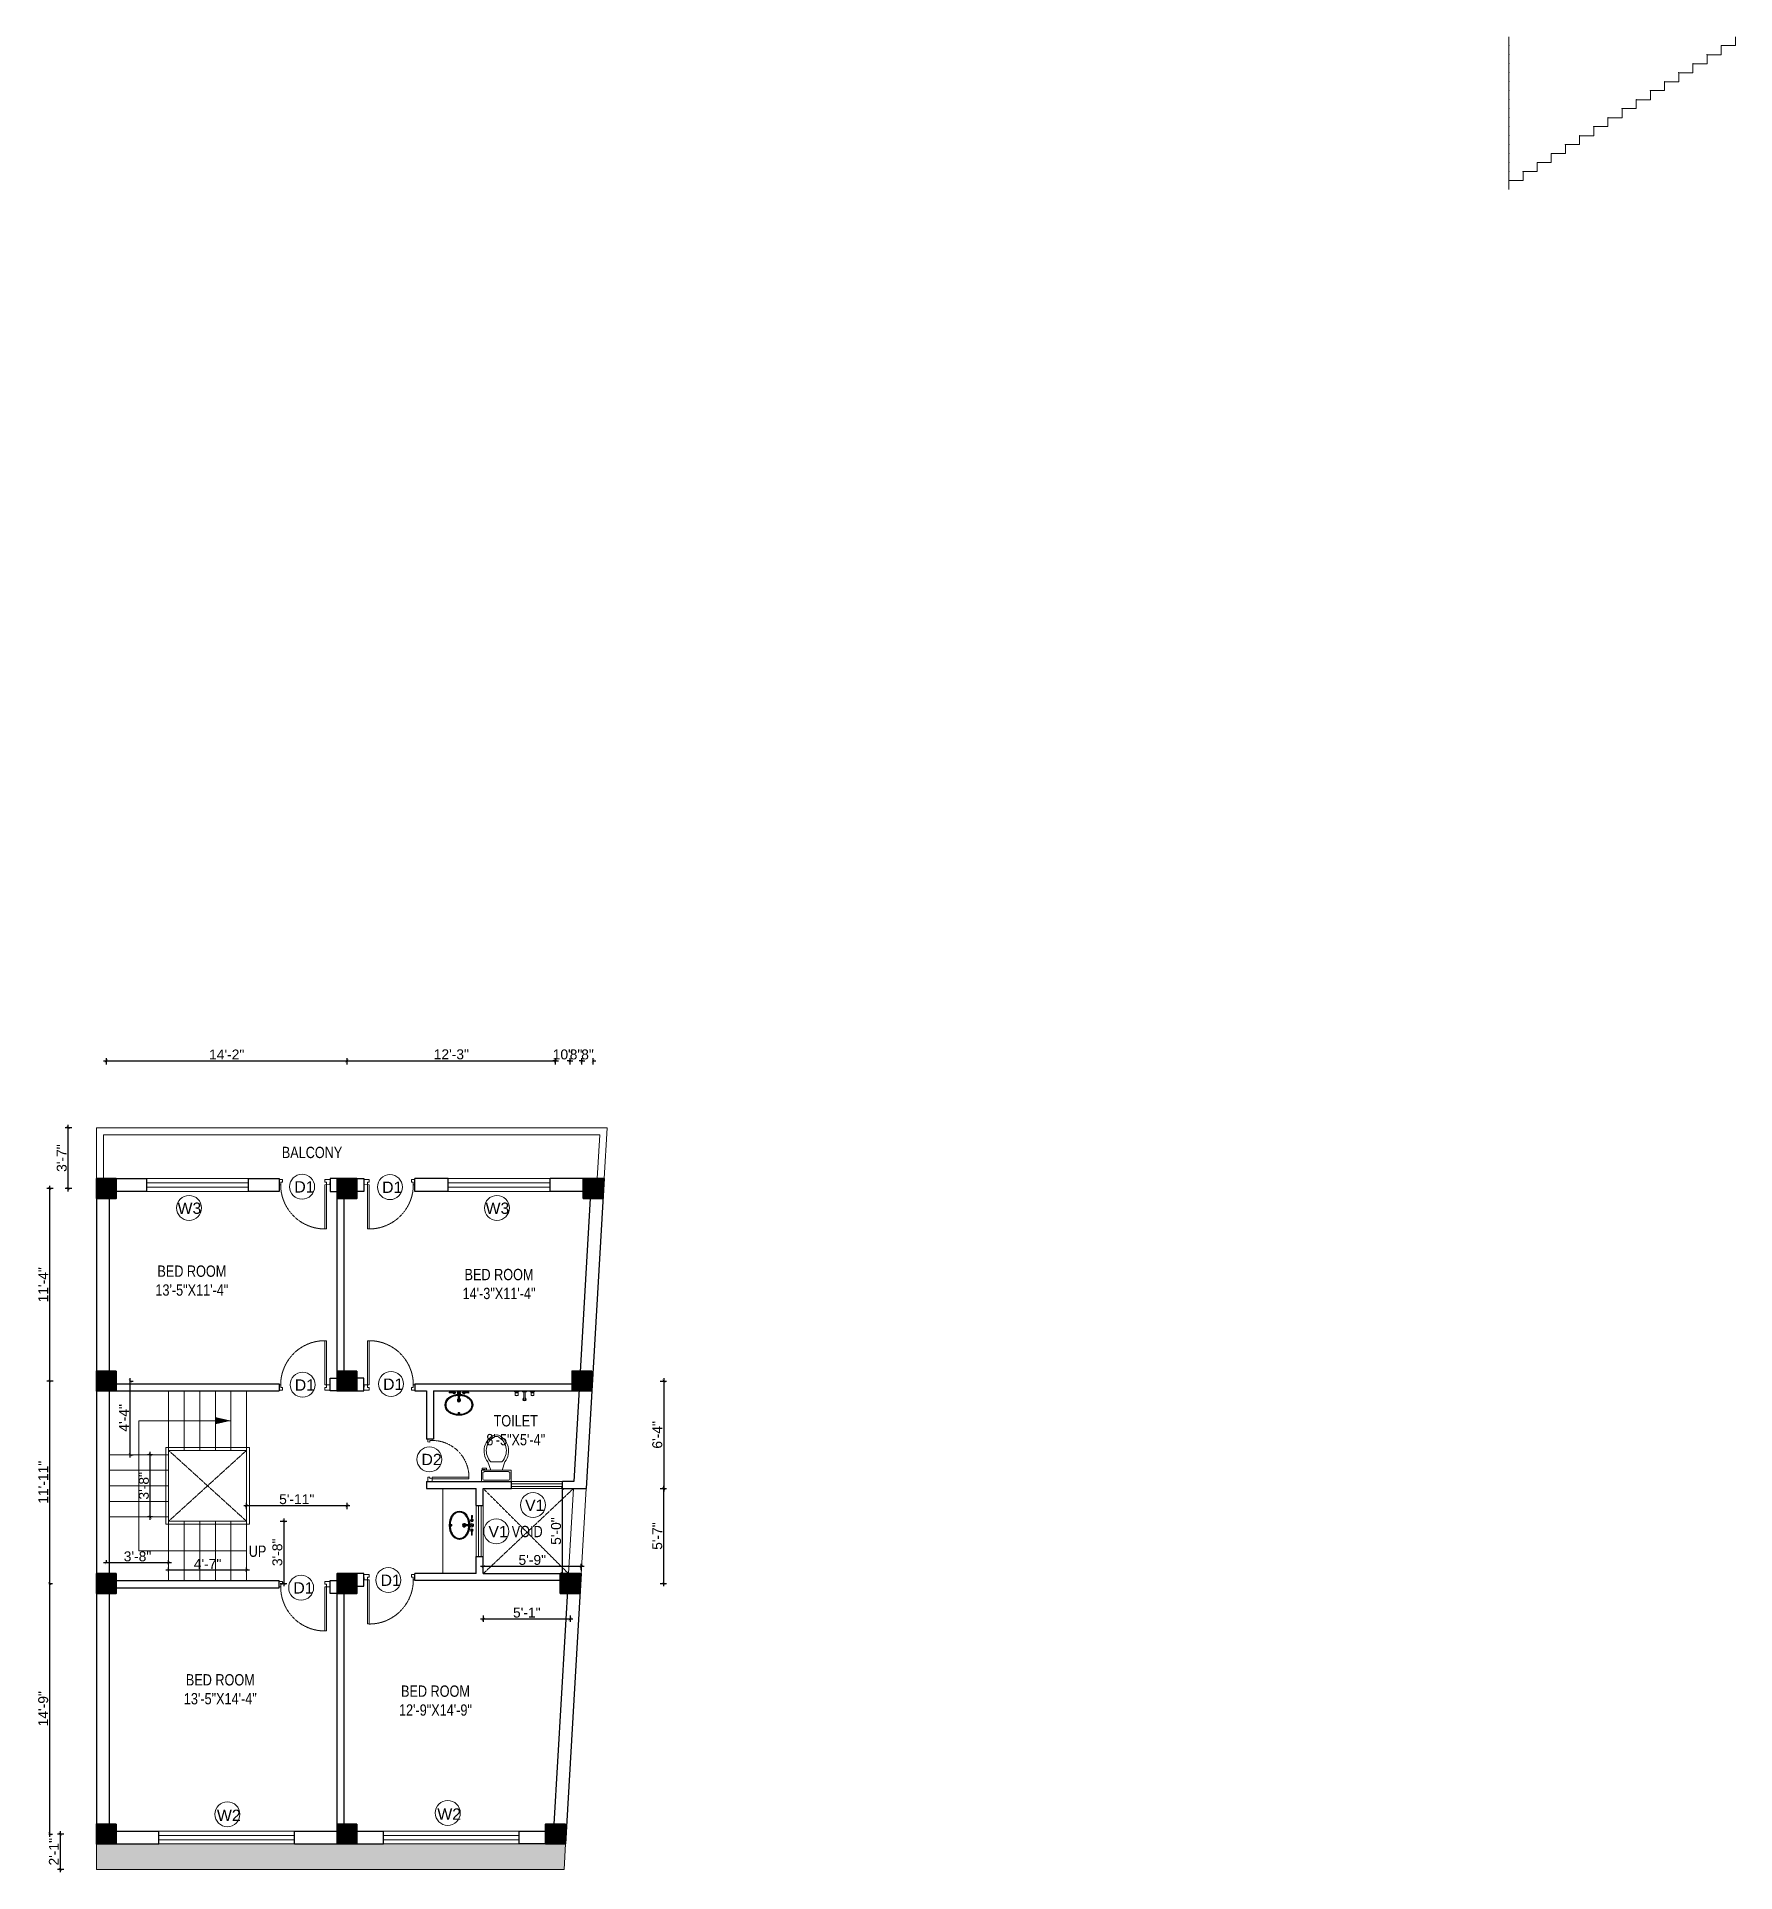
# Model space of a CAD drawing. Header units: inches. Extents: x 84707 to 107235, y 3922 to 10323.
# Drawn here: x 100471 to 101671, y 7732 to 9029 of the extents above; entities that cross this region are included whole.
import ezdxf

# ---------------------------------------------------------------- set-up
doc = ezdxf.new("R2010")
doc.units = ezdxf.units.IN
doc.header["$MEASUREMENT"] = 0
doc.linetypes.add('HIDDEN', pattern=[0.375, 0.25, -0.125])
doc.layers.add('A-Hatch', color=7, linetype='Continuous')
for name, color, linetype, lineweight in [('Annotate-Lite.w', 4, 'Continuous', 9), ('COLOUM', 3, 'Continuous', 35), ('DIM-2', 4, 'Continuous', 20), ('Door-Window.w', 4, 'Continuous', 15), ('Fittings', 9, 'Continuous', 5), ('furniture', 45, 'Continuous', 0), ('FURNT', 31, 'Continuous', 15), ('HA', 254, 'Continuous', 9), ('hatch', 9, 'Continuous', 0), ('stair', 6, 'Continuous', 5), ('wall', 240, 'Continuous', 30), ('wall light', 6, 'Continuous', 18), ('window', 130, 'Continuous', 13)]:
    doc.layers.add(name, color=color, linetype=linetype, lineweight=lineweight)
doc.styles.add('ARAIL', font='arial.ttf')
doc.styles.add('DIM', font='arial.ttf', dxfattribs={"width": 0.8})
doc.styles.add('gaurav', font='arial.ttf')
doc.dimstyles.new('8 inch dim', dxfattribs={"dimtxt": 7, "dimasz": 2, "dimexe": 2, "dimexo": 1, "dimgap": 1, "dimtad": 1, "dimdec": 0, "dimzin": 3, "dimdsep": 46, "dimlunit": 4, "dimtxsty": 'ARAIL', "dimblk": 'ARCHTICK', "dimcen": 0.09, "dimdle": 2, "dimadec": 0, "dimazin": 0, "dimtfac": 1, "dimtdec": 0, "dimtix": 1, "dimtofl": 0, "dimtmove": 1, "dimatfit": 3, "dimldrblk": 'ARCHTICK', "dimfxlon": 1, "dimtolj": 1, "dimtzin": 0, "dimarcsym": 0})

msp = doc.modelspace()

# ---------------------------------------------------------------- texts
at = {"ltscale": 7, "char_height": 8, "width": 121.932, "attachment_point": 8, "style": 'DIM'}
for s, insert in [('BALCONY', (100665.1, 8236.9)), ('BED ROOM\\P13\'-5"X11\'-4"', (100580.2, 8139.7)), ('BED ROOM\\P14\'-3"X11\'-4"', (100797.2, 8137.3)), ('TOILET\\P8\'-5"X5\'-4"', (100809, 8034)), ('VOID', (100817.1, 7969.1)), ('UP', (100626.6, 7955.2)), ('BED ROOM\\P13\'-5"X14\'-4"', (100600.3, 7851)), ('BED ROOM\\P12\'-9"X14\'-9"', (100752.3, 7843))]:
    msp.add_mtext(s, dxfattribs=dict(at, insert=insert))
at = {"layer": 'Annotate-Lite.w', "ltscale": 0.005, "char_height": 8, "attachment_point": 1, "style": 'gaurav'}
for s, insert in [('D1', (100652.6, 8220.7)), ('D1', (100714.6, 8220.4)), ('W3', (100570.1, 8205.6)), ('W3', (100787.7, 8205.6)), ('D1', (100652.9, 8080.7)), ('D1', (100715.3, 8081.3)), ('D2', (100742.4, 8028.1)), ('V1', (100815.6, 7995.8)), ('V1', (100789.7, 7977.2)), ('D1', (100651.9, 7937.4)), ('D1', (100713.5, 7942.8)), ('W2', (100597.9, 7776.7)), ('W2', (100753.6, 7777.6))]:
    msp.add_mtext_dynamic_manual_height_columns(s, width=8, gutter_width=100, heights=[0], dxfattribs=dict(at, insert=insert))

# ---------------------------------------------------------------- blocks, each defined once
blk = doc.blocks.new('column 14')
at = {"layer": 'COLOUM'}
h = blk.add_hatch(color=256, dxfattribs=at)
h.dxf.hatch_style = 1
h.paths.add_polyline_path([(7, 7), (-7, 7), (-7, -7), (7, -7)])
blk.add_lwpolyline([(7, 7), (7, -7), (-7, -7), (-7, 7)], close=True, dxfattribs=at)
blk = doc.blocks.new('*U9')
at = {"layer": 'Door-Window.w', "ltscale": 3}
for p, q in [((11067.4, 10097.9), (11092.2, 10116.8)), ((11092.2, 10116.8), (11093, 10115.8)), ((11068.2, 10097), (11093, 10115.8)), ((11063, 10097.7), (11066, 10099.9)), ((11065.2, 10094.7), (11063, 10097.7)), ((11066.7, 10095.8), (11065.2, 10094.7)), ((11066, 10099.9), (11067.4, 10097.9)), ((11066, 10096.8), (11067.4, 10097.9)), ((11066.7, 10095.8), (11066, 10096.8)), ((11067.4, 10097.9), (11068.2, 10097)), ((11084.8, 10072.1), (11083.3, 10070.9)), ((11084.8, 10069), (11083.3, 10070.9)), ((11084.8, 10072.1), (11085.5, 10071.1)), ((11084.8, 10069), (11087.7, 10071.2)), ((11085.5, 10071.1), (11087, 10072.2)), ((11087.7, 10071.2), (11087, 10072.2))]:
    blk.add_line(p, q, dxfattribs=at)
at = {"layer": 'Door-Window.w', "color": 9, "linetype": 'HIDDEN', "lineweight": 18}
blk.add_arc((11068.2, 10097), 31.2, 307.2347, 37.1906, dxfattribs=at)
blk = doc.blocks.new('Toilet - top')
at = {"layer": 'furniture'}
for p, q in [((-10, -8.5), (-8, -8.5)), ((-10, -9.5), (-10, -8.5)), ((-7, -9.5), (-10, -9.5)), ((-8, -8.5), (-8, -8)), ((-7, -8), (-7, -9.5)), ((-4, -8), (-6, -14)), ((4, -8), (6, -14)), ((9.5, -6), (9.5, -2)), ((4, -14), (-4, -14))]:
    blk.add_line(p, q, dxfattribs=at)
blk.add_lwpolyline([(10.5, -8), (10.5, 0), (-10.5, 0), (-10.5, -8)], close=True, dxfattribs=at)
for points in [[(-9.5, -2), (-9.5, -6)], [(8.5, -1), (-8.5, -1)], [(-8.5, -7), (8.5, -7)]]:
    blk.add_lwpolyline(points, dxfattribs=at)
for centre, radius, start, end in [((-8.6, -1.9), 0.884, 81.8699, 188.1301), ((-8.6, -6.1), 0.884, 171.8699, 278.1301), ((8.6, -1.9), 0.884, 351.8699, 98.1301), ((8.6, -6.1), 0.884, 261.8699, 8.1301), ((3.5, -21.6), 12.2, 141.4691, 247.9714), ((4.2, -21.8), 11.3, 136.3677, 238.9468), ((-3.5, -21.6), 12.2, 292.0284, 38.5307), ((-4.2, -21.8), 11.3, 301.053, 43.6321), ((0, -27.9), 4, 245.7318, 294.2682), ((0, -29), 4, 254.8605, 285.1395)]:
    blk.add_arc(centre, radius, start, end, dxfattribs=at)
blk = doc.blocks.new('A$C604E024C')
at = {"layer": 'hatch', "color": 9, "linetype": 'ByBlock'}
for p, q in [((-107, 6), (-198, 9)), ((-101, 4), (-101, -4)), ((-101, 4), (-101, 1)), ((-101, 4), (-101, 4)), ((-101, 1), (-97, 1)), ((-101, 0), (-101, -4)), ((-101, 0), (-97, 0)), ((-97, 4), (-97, 1)), ((-97, 4), (-96, 4)), ((-96, 4), (-96, -4)), ((-6, 4), (-6, -4)), ((-6, 4), (-5, 4)), ((-5, 4), (-5, -4)), ((0, 13), (0, -13)), ((1, 4), (1, -4)), ((1, 4), (3, 4)), ((2, 4), (2, 1)), ((2, 4), (3, 4)), ((2, 1), (3, 1)), ((100, 2), (101, 2)), ((107, 6), (198, 9)), ((199, 8), (199, -8)), ((-107, -6), (-198, -9)), ((-101, -4), (-101, -4)), ((-101, -4), (-101, -4)), ((-97, 0), (-97, -4)), ((-97, -4), (-96, -4)), ((-96, -4), (-96, -4)), ((-6, -4), (-1, -4)), ((-5, -4), (-1, -4)), ((-1, -4), (-1, -4)), ((1, -4), (3, -4)), ((2, 0), (2, -4)), ((2, 0), (3, 0)), ((2, -4), (3, -4)), ((100, -2), (101, -2)), ((107, -6), (198, -9))]:
    blk.add_line(p, q, dxfattribs=at)
for points in [[(35, -3), (35, -3, 0.267949), (35, 2), (20, 29, 0.267949), (15, 31), (-15, 31, 0.267949), (-20, 29), (-35, 2, 0.267949), (-35, -3)], [(0, 13), (-5, 13, 0.267949), (-9, 10), (-13, 2, 0.267949), (-13, -3), (-9, -10, 0.267949), (-5, -13), (0, -13)], [(0, 13), (5, 13, -0.267949), (9, 10), (13, 2, -0.267949), (13, -3), (9, -10, -0.267949), (5, -13), (0, -13)], [(-15, -149, 0.267949), (-15, -154), (-9, -163, 0.267949), (-5, -166), (0, -166)], [(15, -149, -0.267949), (15, -154), (9, -163, -0.267949), (5, -166), (0, -166)]]:
    blk.add_lwpolyline(points, format="xyb", dxfattribs=at)
for centre, radius, start, end in [((-148, 0), 51.6, 171.6285, 188.3715), ((-198, 8), 1, 88.5767, 180), ((-99, 0), 27.8, 193.9353, 166.0647), ((-99, 0), 16.1, 203.4772, 156.5228), ((-99, 0), 13.6, 207.8254, 152.1746), ((-99, 0), 10.7, 215.7665, 144.2335), ((3, 2), 1.6, 270, 90.0142), ((3, 2), 2.2, 301.4048, 90), ((3, -2), 2.5, 270, 62.7097), ((99, 0), 27.8, 13.9353, 346.0647), ((99, 0), 16.1, 23.4772, 336.5228), ((99, 0), 13.6, 27.8254, 332.1746), ((99, 0), 10.7, 35.7665, 324.2335), ((198, 8), 1, 0, 91.4233), ((-198, -8), 1, 180, 271.4233), ((-325, -117), 312, 354.1333, 21.5654), ((-1093, -110), 1085, 357.1828, 5.6778), ((3, -2), 1.9, 270, 90), ((1084, -109), 1075, 174.3028, 182.8736), ((325, -117), 312, 158.4157, 185.9255), ((198, -8), 1, 268.5767, 0)]:
    blk.add_arc(centre, radius, start, end, dxfattribs=at)
blk.add_ellipse((99, 0), major_axis=(0, 4.4), ratio=0.647537, start_param=-0.996154, end_param=4.137747, dxfattribs=at)
blk.add_open_spline([(100, 2), (100, 3), (100, 3), (100, 3), (99, 4), (99, 4), (99, 4), (99, 4), (98, 4), (98, 4), (98, 3), (97, 3), (97, 3), (97, 2), (97, 2), (96, 1), (96, 0), (96, 0), (96, -2), (97, -2), (97, -3), (97, -3), (98, -4), (98, -4), (99, -4), (99, -4), (99, -4), (100, -3), (100, -3), (100, -3), (100, -2)], degree=3, knots=[5.296065, 5.296065, 5.296065, 5.296065, 5.668493, 5.668493, 6.044953, 6.044953, 6.283185, 6.283185, 6.283185, 6.618814, 6.618814, 6.954443, 6.954443, 7.290072, 7.290072, 7.6257, 7.6257, 8.094621, 8.094621, 8.563542, 8.563542, 8.940002, 8.940002, 9.316461, 9.316461, 9.692921, 9.692921, 10.069381, 10.069381, 10.411893, 10.411893, 10.411893, 10.411893], dxfattribs=at)
blk = doc.blocks.new('basin')
at = {"layer": 'furniture', "lineweight": -3}
for radius, start, end in [(1.14, 113.503, 66.2712), (0.79, 126.715, 52.8739)]:
    blk.add_arc((134195.3, -39122.5), radius, start, end, dxfattribs=at)
at = {"layer": 'furniture'}
blk.add_ellipse((134195.3, -39125.8), major_axis=(-9.97, 0), ratio=0.736887, start_param=4.757716, end_param=10.948885, dxfattribs=at)
at = {"layer": 'furniture', "linetype": 'ByBlock'}
blk.add_ellipse((134195.3, -39125.8), major_axis=(9.97, 0), ratio=0.736887, dxfattribs=at)
at = {"layer": 'furniture', "lineweight": -3}
blk.add_ellipse((134195.3, -39131.6), major_axis=(0.448, 0), ratio=0.674502, dxfattribs=at)
blk.add_open_spline([(134194.7, -39119.2), (134194.3, -39119.2), (134194, -39119.2), (134193.1, -39119.3), (134192.6, -39119.4), (134191.6, -39119.7), (134191.1, -39119.8), (134190.2, -39120.2), (134189.8, -39120.4), (134188.9, -39120.9), (134188.6, -39121.2), (134187.9, -39121.8), (134187.6, -39122.1), (134187.1, -39122.7), (134186.8, -39123), (134186.5, -39123.7), (134186.3, -39124.1), (134186.1, -39124.8), (134186, -39125.1), (134186, -39125.6), (134186, -39125.7), (134186, -39125.8), (134186, -39126.1), (134186, -39126.3), (134186.1, -39126.9), (134186.2, -39127.3), (134186.5, -39128), (134186.6, -39128.3), (134187.1, -39129), (134187.3, -39129.3), (134187.9, -39129.9), (134188.2, -39130.2), (134188.9, -39130.7), (134189.3, -39130.9), (134190.1, -39131.4), (134190.5, -39131.6), (134191.4, -39131.9), (134191.9, -39132.1), (134192.9, -39132.3), (134193.4, -39132.4), (134194.4, -39132.5), (134194.9, -39132.5), (134196, -39132.5), (134196.5, -39132.5), (134197.5, -39132.3), (134198, -39132.3), (134199, -39132), (134199.4, -39131.8), (134200.3, -39131.5), (134200.8, -39131.3), (134201.6, -39130.8), (134201.9, -39130.5), (134202.6, -39130), (134202.9, -39129.7), (134203.5, -39129.1), (134203.7, -39128.8), (134204.1, -39128.1), (134204.2, -39127.8), (134204.5, -39127.1), (134204.6, -39126.7), (134204.6, -39126), (134204.6, -39125.7), (134204.6, -39125), (134204.5, -39124.6), (134204.3, -39123.9), (134204.1, -39123.6), (134203.7, -39122.9), (134203.4, -39122.6), (134202.9, -39121.9), (134202.6, -39121.6), (134201.9, -39121.1), (134201.5, -39120.8), (134200.7, -39120.3), (134200.2, -39120.1), (134199.3, -39119.8), (134198.8, -39119.6), (134197.8, -39119.4), (134197.3, -39119.3), (134196.5, -39119.2), (134196.2, -39119.2), (134195.9, -39119.2)], degree=3, knots=[4.778413, 4.778413, 4.778413, 4.778413, 4.89303, 4.89303, 5.060537, 5.060537, 5.228045, 5.228045, 5.395552, 5.395552, 5.56306, 5.56306, 5.730567, 5.730567, 5.898075, 5.898075, 6.065582, 6.065582, 6.233089, 6.233089, 6.283185, 6.283185, 6.283185, 6.401225, 6.401225, 6.564378, 6.564378, 6.727532, 6.727532, 6.890685, 6.890685, 7.053839, 7.053839, 7.216992, 7.216992, 7.380146, 7.380146, 7.543299, 7.543299, 7.706452, 7.706452, 7.869606, 7.869606, 8.032759, 8.032759, 8.195913, 8.195913, 8.359066, 8.359066, 8.52222, 8.52222, 8.685373, 8.685373, 8.848527, 8.848527, 9.01168, 9.01168, 9.174834, 9.174834, 9.337987, 9.337987, 9.501141, 9.501141, 9.668648, 9.668648, 9.836155, 9.836155, 10.003663, 10.003663, 10.17117, 10.17117, 10.338678, 10.338678, 10.506185, 10.506185, 10.673693, 10.673693, 10.8412, 10.8412, 10.929386, 10.929386, 10.929386, 10.929386], dxfattribs=at)
at = {"layer": 'furniture'}
blk.add_open_spline([(134195.9, -39131.6), (134195.9, -39131.5), (134195.9, -39131.5), (134195.8, -39131.5), (134195.8, -39131.4), (134195.8, -39131.4), (134195.7, -39131.3), (134195.7, -39131.3), (134195.6, -39131.2), (134195.5, -39131.2), (134195.4, -39131.2), (134195.2, -39131.2), (134195.1, -39131.2), (134194.9, -39131.3), (134194.9, -39131.3), (134194.8, -39131.4), (134194.8, -39131.4), (134194.8, -39131.5), (134194.8, -39131.5), (134194.8, -39131.6), (134194.8, -39131.6), (134194.8, -39131.7), (134194.8, -39131.8), (134194.9, -39131.8), (134194.9, -39131.9), (134195, -39131.9), (134195, -39131.9), (134195.2, -39132), (134195.2, -39132), (134195.4, -39132), (134195.5, -39132), (134195.7, -39131.9), (134195.7, -39131.9), (134195.8, -39131.8), (134195.8, -39131.7), (134195.8, -39131.7), (134195.9, -39131.6), (134195.9, -39131.6), (134195.9, -39131.6), (134195.9, -39131.6)], degree=3, knots=[0, 0, 0, 0, 0.188397, 0.188397, 0.376794, 0.376794, 0.73698, 0.73698, 1.097166, 1.097166, 1.657793, 1.657793, 2.21842, 2.21842, 2.564182, 2.564182, 2.840364, 2.840364, 3.116547, 3.116547, 3.39273, 3.39273, 3.668913, 3.668913, 3.945096, 3.945096, 4.221279, 4.221279, 4.783807, 4.783807, 5.346334, 5.346334, 5.697184, 5.697184, 5.974645, 5.974645, 6.252106, 6.252106, 6.283185, 6.283185, 6.283185, 6.283185], dxfattribs=at)
at = {"layer": 'furniture', "xscale": 0.03499430959345774, "yscale": 0.03499430959345774, "zscale": 0.03499430959345774, "rotation": 359.9929103328581}
blk.add_blockref('A$C604E024C', (134195.3, -39117.1), dxfattribs=at)
blk = doc.blocks.new('_ArchTick')
at = {"color": 0, "linetype": 'ByBlock', "const_width": 0.15}
blk.add_lwpolyline([(-0.5, -0.5), (0.5, 0.5)], dxfattribs=at)
blk = doc.blocks.new('*D311')
at = {"layer": 'Defpoints', "color": 0, "transparency": 16777216}
for p in [(100786.1, 7948.5), (100786.1, 7943.5), (100855.3, 7943.5)]:
    blk.add_point(p, dxfattribs=at)
at = {"layer": 'DIM-2', "color": 0, "lineweight": -2, "transparency": 16777216}
for p, q in [((100786.1, 7946), (100786.1, 7950.5)), ((100855.3, 7946), (100855.3, 7950.5)), ((100857.3, 7948.5), (100784.1, 7948.5))]:
    blk.add_line(p, q, dxfattribs=at)
at = {"layer": 'DIM-2', "color": 0, "lineweight": -2, "transparency": 16777216, "xscale": 2, "yscale": 2, "zscale": 2, "rotation": 180}
blk.add_blockref('_ArchTick', (100786.1, 7948.5), dxfattribs=at)
at = {"layer": 'DIM-2', "color": 0, "lineweight": -2, "transparency": 16777216, "xscale": 2, "yscale": 2, "zscale": 2}
blk.add_blockref('_ArchTick', (100855.3, 7948.5), dxfattribs=at)
at = {"layer": 'DIM-2', "color": 0, "transparency": 16777216, "insert": (100820.7, 7953.1), "char_height": 7, "attachment_point": 5, "style": 'ARAIL'}
blk.add_mtext('\\A1;5\'-9"', dxfattribs=at)
blk = doc.blocks.new('*D312')
at = {"layer": 'Defpoints', "color": 0, "transparency": 16777216}
for p in [(100842, 8003.5), (100842, 8003.5), (100840.4, 7943.5)]:
    blk.add_point(p, dxfattribs=at)
at = {"layer": 'DIM-2', "color": 0, "lineweight": -2, "transparency": 16777216}
for p, q in [((100842, 7941.5), (100842, 8005.5)), ((100842, 8003.5), (100844, 8003.5)), ((100841.4, 7943.5), (100844, 7943.5))]:
    blk.add_line(p, q, dxfattribs=at)
at = {"layer": 'DIM-2', "color": 0, "lineweight": -2, "transparency": 16777216, "xscale": 2, "yscale": 2, "zscale": 2}
for p, rotation in [((100842, 8003.5), 90), ((100842, 7943.5), 270)]:
    blk.add_blockref('_ArchTick', p, dxfattribs=dict(at, rotation=rotation))
at = {"layer": 'DIM-2', "color": 0, "transparency": 16777216, "insert": (100837.5, 7973.5), "char_height": 7, "attachment_point": 5, "rotation": 90, "style": 'ARAIL'}
blk.add_mtext('\\A1;5\'-0"', dxfattribs=at)
blk = doc.blocks.new('*D313')
at = {"layer": 'Defpoints', "color": 0, "transparency": 16777216}
for p in [(100689.8, 8305.7), (100519.8, 8297.4), (100689.8, 8297.4)]:
    blk.add_point(p, dxfattribs=at)
at = {"layer": 'DIM-2', "color": 0, "lineweight": -2, "transparency": 16777216}
for p, q in [((100517.8, 8305.7), (100691.8, 8305.7)), ((100519.8, 8303.2), (100519.8, 8307.7)), ((100689.8, 8303.2), (100689.8, 8307.7))]:
    blk.add_line(p, q, dxfattribs=at)
at = {"layer": 'DIM-2', "color": 0, "lineweight": -2, "transparency": 16777216, "xscale": 2, "yscale": 2, "zscale": 2, "rotation": 180}
blk.add_blockref('_ArchTick', (100519.8, 8305.7), dxfattribs=at)
at = {"layer": 'DIM-2', "color": 0, "lineweight": -2, "transparency": 16777216, "xscale": 2, "yscale": 2, "zscale": 2}
blk.add_blockref('_ArchTick', (100689.8, 8305.7), dxfattribs=at)
at = {"layer": 'DIM-2', "color": 0, "transparency": 16777216, "insert": (100604.8, 8310.2), "char_height": 7, "attachment_point": 5, "style": 'ARAIL'}
blk.add_mtext('\\A1;14\'-2"', dxfattribs=at)
blk = doc.blocks.new('*D314')
at = {"layer": 'Defpoints', "color": 0, "transparency": 16777216}
for p in [(100837.1, 8305.7), (100837.1, 8301.1), (100689.8, 8297.4)]:
    blk.add_point(p, dxfattribs=at)
at = {"layer": 'DIM-2', "color": 0, "lineweight": -2, "transparency": 16777216}
for p, q in [((100687.8, 8305.7), (100839.1, 8305.7)), ((100689.8, 8303.2), (100689.8, 8307.7)), ((100837.1, 8303.2), (100837.1, 8307.7))]:
    blk.add_line(p, q, dxfattribs=at)
at = {"layer": 'DIM-2', "color": 0, "lineweight": -2, "transparency": 16777216, "xscale": 2, "yscale": 2, "zscale": 2, "rotation": 180}
blk.add_blockref('_ArchTick', (100689.8, 8305.7), dxfattribs=at)
at = {"layer": 'DIM-2', "color": 0, "lineweight": -2, "transparency": 16777216, "xscale": 2, "yscale": 2, "zscale": 2}
blk.add_blockref('_ArchTick', (100837.1, 8305.7), dxfattribs=at)
at = {"layer": 'DIM-2', "color": 0, "transparency": 16777216, "insert": (100763.5, 8310.3), "char_height": 7, "attachment_point": 5, "style": 'ARAIL'}
blk.add_mtext('\\A1;12\'-3"', dxfattribs=at)
blk = doc.blocks.new('*D315')
at = {"layer": 'Defpoints', "color": 0, "transparency": 16777216}
for p in [(100837.1, 8301.1), (100847.4, 8305.7), (100847.4, 8299.9)]:
    blk.add_point(p, dxfattribs=at)
at = {"layer": 'DIM-2', "color": 0, "lineweight": -2, "transparency": 16777216}
for p, q in [((100837.1, 8305.7), (100835.1, 8305.7)), ((100837.1, 8303.2), (100837.1, 8307.7)), ((100847.4, 8303.2), (100847.4, 8307.7)), ((100847.4, 8305.7), (100849.4, 8305.7))]:
    blk.add_line(p, q, dxfattribs=at)
at = {"layer": 'DIM-2', "color": 0, "lineweight": -2, "transparency": 16777216, "xscale": 2, "yscale": 2, "zscale": 2}
blk.add_blockref('_ArchTick', (100837.1, 8305.7), dxfattribs=at)
at = {"layer": 'DIM-2', "color": 0, "lineweight": -2, "transparency": 16777216, "xscale": 2, "yscale": 2, "zscale": 2, "rotation": 180}
blk.add_blockref('_ArchTick', (100847.4, 8305.7), dxfattribs=at)
at = {"layer": 'DIM-2', "color": 0, "transparency": 16777216, "insert": (100842.3, 8310.2), "char_height": 7, "attachment_point": 5, "style": 'ARAIL'}
blk.add_mtext('\\A1;10"', dxfattribs=at)
blk = doc.blocks.new('*D316')
at = {"layer": 'Defpoints', "color": 0, "transparency": 16777216}
for p in [(100847.4, 8299.9), (100855.8, 8305.7), (100855.8, 8297.4)]:
    blk.add_point(p, dxfattribs=at)
at = {"layer": 'DIM-2', "color": 0, "lineweight": -2, "transparency": 16777216}
for p, q in [((100847.4, 8305.7), (100845.4, 8305.7)), ((100847.4, 8303.2), (100847.4, 8307.7)), ((100855.8, 8303.2), (100855.8, 8307.7)), ((100855.8, 8305.7), (100857.8, 8305.7))]:
    blk.add_line(p, q, dxfattribs=at)
at = {"layer": 'DIM-2', "color": 0, "lineweight": -2, "transparency": 16777216, "xscale": 2, "yscale": 2, "zscale": 2}
blk.add_blockref('_ArchTick', (100847.4, 8305.7), dxfattribs=at)
at = {"layer": 'DIM-2', "color": 0, "lineweight": -2, "transparency": 16777216, "xscale": 2, "yscale": 2, "zscale": 2, "rotation": 180}
blk.add_blockref('_ArchTick', (100855.8, 8305.7), dxfattribs=at)
at = {"layer": 'DIM-2', "color": 0, "transparency": 16777216, "insert": (100851.6, 8310.2), "char_height": 7, "attachment_point": 5, "style": 'ARAIL'}
blk.add_mtext('\\A1;8"', dxfattribs=at)
blk = doc.blocks.new('*D317')
at = {"layer": 'Defpoints', "color": 0, "transparency": 16777216}
for p in [(100863.7, 8305.7), (100855.8, 8297.4), (100863.7, 8295.6)]:
    blk.add_point(p, dxfattribs=at)
at = {"layer": 'DIM-2', "color": 0, "lineweight": -2, "transparency": 16777216}
for p, q in [((100855.8, 8305.7), (100853.8, 8305.7)), ((100855.8, 8303.2), (100855.8, 8307.7)), ((100863.7, 8303.2), (100863.7, 8307.7)), ((100863.7, 8305.7), (100865.7, 8305.7))]:
    blk.add_line(p, q, dxfattribs=at)
at = {"layer": 'DIM-2', "color": 0, "lineweight": -2, "transparency": 16777216, "xscale": 2, "yscale": 2, "zscale": 2}
blk.add_blockref('_ArchTick', (100855.8, 8305.7), dxfattribs=at)
at = {"layer": 'DIM-2', "color": 0, "lineweight": -2, "transparency": 16777216, "xscale": 2, "yscale": 2, "zscale": 2, "rotation": 180}
blk.add_blockref('_ArchTick', (100863.7, 8305.7), dxfattribs=at)
at = {"layer": 'DIM-2', "color": 0, "transparency": 16777216, "insert": (100859.7, 8310.2), "char_height": 7, "attachment_point": 5, "style": 'ARAIL'}
blk.add_mtext('\\A1;8"', dxfattribs=at)
blk = doc.blocks.new('*D318')
at = {"layer": 'Defpoints', "color": 0, "transparency": 16777216}
for p in [(100478.1, 7936.5), (100479.8, 7936.5), (100478.1, 7759.5)]:
    blk.add_point(p, dxfattribs=at)
at = {"layer": 'DIM-2', "color": 0, "lineweight": -2, "transparency": 16777216}
for p, q in [((100479.1, 7936.5), (100481.8, 7936.5)), ((100479.8, 7757.5), (100479.8, 7938.5)), ((100479.1, 7759.5), (100481.8, 7759.5))]:
    blk.add_line(p, q, dxfattribs=at)
at = {"layer": 'DIM-2', "color": 0, "lineweight": -2, "transparency": 16777216, "xscale": 2, "yscale": 2, "zscale": 2}
for p, rotation in [((100479.8, 7936.5), 90), ((100479.8, 7759.5), 270)]:
    blk.add_blockref('_ArchTick', p, dxfattribs=dict(at, rotation=rotation))
at = {"layer": 'DIM-2', "color": 0, "transparency": 16777216, "insert": (100475.2, 7848), "char_height": 7, "attachment_point": 5, "rotation": 90, "style": 'ARAIL'}
blk.add_mtext('\\A1;14\'-9"', dxfattribs=at)
blk = doc.blocks.new('*D319')
at = {"layer": 'Defpoints', "color": 0, "transparency": 16777216}
for p in [(100479.8, 8079.5), (100492.5, 8079.5), (100478.1, 7936.5)]:
    blk.add_point(p, dxfattribs=at)
at = {"layer": 'DIM-2', "color": 0, "lineweight": -2, "transparency": 16777216}
for p, q in [((100482.3, 8079.5), (100477.8, 8079.5)), ((100479.8, 7934.5), (100479.8, 8081.5)), ((100479.1, 7936.5), (100481.8, 7936.5))]:
    blk.add_line(p, q, dxfattribs=at)
at = {"layer": 'DIM-2', "color": 0, "lineweight": -2, "transparency": 16777216, "xscale": 2, "yscale": 2, "zscale": 2}
for p, rotation in [((100479.8, 8079.5), 90), ((100479.8, 7936.5), 270)]:
    blk.add_blockref('_ArchTick', p, dxfattribs=dict(at, rotation=rotation))
at = {"layer": 'DIM-2', "color": 0, "transparency": 16777216, "insert": (100475.2, 8008), "char_height": 7, "attachment_point": 5, "rotation": 90, "style": 'ARAIL'}
blk.add_mtext('\\A1;11\'-11"', dxfattribs=at)
blk = doc.blocks.new('*D320')
at = {"layer": 'Defpoints', "color": 0, "transparency": 16777216}
for p in [(100479.8, 8215.5), (100500.9, 8215.5), (100492.5, 8079.5)]:
    blk.add_point(p, dxfattribs=at)
at = {"layer": 'DIM-2', "color": 0, "lineweight": -2, "transparency": 16777216}
for p, q in [((100482.3, 8215.5), (100477.8, 8215.5)), ((100479.8, 8077.5), (100479.8, 8217.5)), ((100482.3, 8079.5), (100477.8, 8079.5))]:
    blk.add_line(p, q, dxfattribs=at)
at = {"layer": 'DIM-2', "color": 0, "lineweight": -2, "transparency": 16777216, "xscale": 2, "yscale": 2, "zscale": 2}
for p, rotation in [((100479.8, 8215.5), 90), ((100479.8, 8079.5), 270)]:
    blk.add_blockref('_ArchTick', p, dxfattribs=dict(at, rotation=rotation))
at = {"layer": 'DIM-2', "color": 0, "transparency": 16777216, "insert": (100475.2, 8147.5), "char_height": 7, "attachment_point": 5, "rotation": 90, "style": 'ARAIL'}
blk.add_mtext('\\A1;11\'-4"', dxfattribs=at)
blk = doc.blocks.new('*D321')
at = {"layer": 'Defpoints', "color": 0, "transparency": 16777216}
for p in [(100852.8, 8003.5), (100913.6, 8003.5), (100875.5, 7936.5)]:
    blk.add_point(p, dxfattribs=at)
at = {"layer": 'DIM-2', "color": 0, "lineweight": -2, "transparency": 16777216}
for p, q in [((100911.1, 8003.5), (100915.6, 8003.5)), ((100913.6, 7934.5), (100913.6, 8005.5)), ((100911.1, 7936.5), (100915.6, 7936.5))]:
    blk.add_line(p, q, dxfattribs=at)
at = {"layer": 'DIM-2', "color": 0, "lineweight": -2, "transparency": 16777216, "xscale": 2, "yscale": 2, "zscale": 2}
for p, rotation in [((100913.6, 8003.5), 90), ((100913.6, 7936.5), 270)]:
    blk.add_blockref('_ArchTick', p, dxfattribs=dict(at, rotation=rotation))
at = {"layer": 'DIM-2', "color": 0, "transparency": 16777216, "insert": (100909, 7970), "char_height": 7, "attachment_point": 5, "rotation": 90, "style": 'ARAIL'}
blk.add_mtext('\\A1;5\'-7"', dxfattribs=at)
blk = doc.blocks.new('*D322')
at = {"layer": 'Defpoints', "color": 0, "transparency": 16777216}
for p in [(100786.1, 7943.5), (100847.4, 7936.5), (100786.1, 7911.3)]:
    blk.add_point(p, dxfattribs=at)
at = {"layer": 'DIM-2', "color": 0, "lineweight": -2, "transparency": 16777216}
for p, q in [((100849.4, 7911.3), (100784.1, 7911.3)), ((100786.1, 7913.8), (100786.1, 7909.3)), ((100847.4, 7913.8), (100847.4, 7909.3))]:
    blk.add_line(p, q, dxfattribs=at)
at = {"layer": 'DIM-2', "color": 0, "lineweight": -2, "transparency": 16777216, "xscale": 2, "yscale": 2, "zscale": 2, "rotation": 180}
blk.add_blockref('_ArchTick', (100786.1, 7911.3), dxfattribs=at)
at = {"layer": 'DIM-2', "color": 0, "lineweight": -2, "transparency": 16777216, "xscale": 2, "yscale": 2, "zscale": 2}
blk.add_blockref('_ArchTick', (100847.4, 7911.3), dxfattribs=at)
at = {"layer": 'DIM-2', "color": 0, "transparency": 16777216, "insert": (100816.8, 7915.9), "char_height": 7, "attachment_point": 5, "style": 'ARAIL'}
blk.add_mtext('\\A1;5\'-1"', dxfattribs=at)
blk = doc.blocks.new('*D323')
at = {"layer": 'Defpoints', "color": 0, "transparency": 16777216}
for p in [(100492.8, 8258.5), (100512.8, 8258.5), (100512.8, 8215.5)]:
    blk.add_point(p, dxfattribs=at)
at = {"layer": 'DIM-2', "color": 0, "lineweight": -2, "transparency": 16777216}
for p, q in [((100492.8, 8213.5), (100492.8, 8260.5)), ((100495.3, 8258.5), (100490.8, 8258.5)), ((100495.3, 8215.5), (100490.8, 8215.5))]:
    blk.add_line(p, q, dxfattribs=at)
at = {"layer": 'DIM-2', "color": 0, "lineweight": -2, "transparency": 16777216, "xscale": 2, "yscale": 2, "zscale": 2}
for p, rotation in [((100492.8, 8258.5), 90), ((100492.8, 8215.5), 270)]:
    blk.add_blockref('_ArchTick', p, dxfattribs=dict(at, rotation=rotation))
at = {"layer": 'DIM-2', "color": 0, "transparency": 16777216, "insert": (100488.3, 8237), "char_height": 7, "attachment_point": 5, "rotation": 90, "style": 'ARAIL'}
blk.add_mtext('\\A1;3\'-7"', dxfattribs=at)
blk = doc.blocks.new('*D324')
at = {"layer": 'Defpoints', "color": 0, "transparency": 16777216}
for p in [(100508.5, 7759.5), (100487.2, 7734.5), (100512.8, 7734.5)]:
    blk.add_point(p, dxfattribs=at)
at = {"layer": 'DIM-2', "color": 0, "lineweight": -2, "transparency": 16777216}
for p, q in [((100489.7, 7759.5), (100485.2, 7759.5)), ((100487.2, 7761.5), (100487.2, 7732.5)), ((100489.7, 7734.5), (100485.2, 7734.5))]:
    blk.add_line(p, q, dxfattribs=at)
at = {"layer": 'DIM-2', "color": 0, "lineweight": -2, "transparency": 16777216, "xscale": 2, "yscale": 2, "zscale": 2}
for p, rotation in [((100487.2, 7759.5), 90), ((100487.2, 7734.5), 270)]:
    blk.add_blockref('_ArchTick', p, dxfattribs=dict(at, rotation=rotation))
at = {"layer": 'DIM-2', "color": 0, "transparency": 16777216, "insert": (100482.7, 7747), "char_height": 7, "attachment_point": 5, "rotation": 90, "style": 'ARAIL'}
blk.add_mtext('\\A1;2\'-1"', dxfattribs=at)
blk = doc.blocks.new('*D325')
at = {"layer": 'Defpoints', "color": 0, "transparency": 16777216}
for p in [(100884.7, 8079.5), (100852.8, 8003.5), (100913.6, 8003.5)]:
    blk.add_point(p, dxfattribs=at)
at = {"layer": 'DIM-2', "color": 0, "lineweight": -2, "transparency": 16777216}
for p, q in [((100911.1, 8079.5), (100915.6, 8079.5)), ((100913.6, 8081.5), (100913.6, 8001.5)), ((100911.1, 8003.5), (100915.6, 8003.5))]:
    blk.add_line(p, q, dxfattribs=at)
at = {"layer": 'DIM-2', "color": 0, "lineweight": -2, "transparency": 16777216, "xscale": 2, "yscale": 2, "zscale": 2}
for p, rotation in [((100913.6, 8079.5), 90), ((100913.6, 8003.5), 270)]:
    blk.add_blockref('_ArchTick', p, dxfattribs=dict(at, rotation=rotation))
at = {"layer": 'DIM-2', "color": 0, "transparency": 16777216, "insert": (100909, 8041.5), "char_height": 7, "attachment_point": 5, "rotation": 90, "style": 'ARAIL'}
blk.add_mtext('\\A1;6\'-4"', dxfattribs=at)
blk = doc.blocks.new('*D326')
at = {"layer": 'Defpoints', "color": 0, "transparency": 16777216}
for p in [(100618.8, 7980.5), (100618.8, 7936.5), (100645.2, 7936.5)]:
    blk.add_point(p, dxfattribs=at)
at = {"layer": 'DIM-2', "color": 0, "lineweight": -2, "transparency": 16777216}
for p, q in [((100642.7, 7980.5), (100647.2, 7980.5)), ((100645.2, 7982.5), (100645.2, 7934.5)), ((100642.7, 7936.5), (100647.2, 7936.5))]:
    blk.add_line(p, q, dxfattribs=at)
at = {"layer": 'DIM-2', "color": 0, "lineweight": -2, "transparency": 16777216, "xscale": 2, "yscale": 2, "zscale": 2}
for p, rotation in [((100645.2, 7980.5), 90), ((100645.2, 7936.5), 270)]:
    blk.add_blockref('_ArchTick', p, dxfattribs=dict(at, rotation=rotation))
at = {"layer": 'DIM-2', "color": 0, "transparency": 16777216, "insert": (100640.6, 7958.5), "char_height": 7, "attachment_point": 5, "rotation": 90, "style": 'ARAIL'}
blk.add_mtext('\\A1;3\'-8"', dxfattribs=at)
blk = doc.blocks.new('*D327')
at = {"layer": 'Defpoints', "color": 0, "transparency": 16777216}
for p in [(100618.8, 7991.4), (100618.8, 7950.1), (100689.8, 7955.6)]:
    blk.add_point(p, dxfattribs=at)
at = {"layer": 'DIM-2', "color": 0, "lineweight": -2, "transparency": 16777216}
for p, q in [((100691.8, 7991.4), (100616.8, 7991.4)), ((100618.8, 7988.9), (100618.8, 7993.4)), ((100689.8, 7988.9), (100689.8, 7993.4))]:
    blk.add_line(p, q, dxfattribs=at)
at = {"layer": 'DIM-2', "color": 0, "lineweight": -2, "transparency": 16777216, "xscale": 2, "yscale": 2, "zscale": 2, "rotation": 180}
blk.add_blockref('_ArchTick', (100618.8, 7991.4), dxfattribs=at)
at = {"layer": 'DIM-2', "color": 0, "lineweight": -2, "transparency": 16777216, "xscale": 2, "yscale": 2, "zscale": 2}
blk.add_blockref('_ArchTick', (100689.8, 7991.4), dxfattribs=at)
at = {"layer": 'DIM-2', "color": 0, "transparency": 16777216, "insert": (100654.3, 7996), "char_height": 7, "attachment_point": 5, "style": 'ARAIL'}
blk.add_mtext('\\A1;5\'-11"', dxfattribs=at)
blk = doc.blocks.new('*D328')
at = {"layer": 'Defpoints', "color": 0, "transparency": 16777216}
for p in [(100563.8, 7945.8), (100563.8, 7945.8), (100618.8, 7945.8)]:
    blk.add_point(p, dxfattribs=at)
at = {"layer": 'DIM-2', "color": 0, "lineweight": -2, "transparency": 16777216}
for p, q in [((100620.8, 7945.8), (100561.8, 7945.8)), ((100563.8, 7945.8), (100563.8, 7947.8)), ((100618.8, 7945.8), (100618.8, 7947.8))]:
    blk.add_line(p, q, dxfattribs=at)
at = {"layer": 'DIM-2', "color": 0, "lineweight": -2, "transparency": 16777216, "xscale": 2, "yscale": 2, "zscale": 2, "rotation": 180}
blk.add_blockref('_ArchTick', (100563.8, 7945.8), dxfattribs=at)
at = {"layer": 'DIM-2', "color": 0, "lineweight": -2, "transparency": 16777216, "xscale": 2, "yscale": 2, "zscale": 2}
blk.add_blockref('_ArchTick', (100618.8, 7945.8), dxfattribs=at)
at = {"layer": 'DIM-2', "color": 0, "transparency": 16777216, "insert": (100591.3, 7950.3), "char_height": 7, "attachment_point": 5, "style": 'ARAIL'}
blk.add_mtext('\\A1;4\'-7"', dxfattribs=at)
blk = doc.blocks.new('*D329')
at = {"layer": 'Defpoints', "color": 0, "transparency": 16777216}
for p in [(100519.8, 7951), (100519.8, 7951), (100563.8, 7951)]:
    blk.add_point(p, dxfattribs=at)
at = {"layer": 'DIM-2', "color": 0, "lineweight": -2, "transparency": 16777216}
for p, q in [((100565.8, 7951), (100517.8, 7951)), ((100519.8, 7951), (100519.8, 7953)), ((100563.8, 7951), (100563.8, 7953))]:
    blk.add_line(p, q, dxfattribs=at)
at = {"layer": 'DIM-2', "color": 0, "lineweight": -2, "transparency": 16777216, "xscale": 2, "yscale": 2, "zscale": 2, "rotation": 180}
blk.add_blockref('_ArchTick', (100519.8, 7951), dxfattribs=at)
at = {"layer": 'DIM-2', "color": 0, "lineweight": -2, "transparency": 16777216, "xscale": 2, "yscale": 2, "zscale": 2}
blk.add_blockref('_ArchTick', (100563.8, 7951), dxfattribs=at)
at = {"layer": 'DIM-2', "color": 0, "transparency": 16777216, "insert": (100541.8, 7955.6), "char_height": 7, "attachment_point": 5, "style": 'ARAIL'}
blk.add_mtext('\\A1;3\'-8"', dxfattribs=at)
blk = doc.blocks.new('*D330')
at = {"layer": 'Defpoints', "color": 0, "transparency": 16777216}
for p in [(100550.8, 8027.5), (100553.4, 8027.5), (100553.4, 7983.5)]:
    blk.add_point(p, dxfattribs=at)
at = {"layer": 'DIM-2', "color": 0, "lineweight": -2, "transparency": 16777216}
for p, q in [((100552.4, 8027.5), (100548.8, 8027.5)), ((100550.8, 7981.5), (100550.8, 8029.5)), ((100552.4, 7983.5), (100548.8, 7983.5))]:
    blk.add_line(p, q, dxfattribs=at)
at = {"layer": 'DIM-2', "color": 0, "lineweight": -2, "transparency": 16777216, "xscale": 2, "yscale": 2, "zscale": 2}
for p, rotation in [((100550.8, 8027.5), 90), ((100550.8, 7983.5), 270)]:
    blk.add_blockref('_ArchTick', p, dxfattribs=dict(at, rotation=rotation))
at = {"layer": 'DIM-2', "color": 0, "transparency": 16777216, "insert": (100546.3, 8005.5), "char_height": 7, "attachment_point": 5, "rotation": 90, "style": 'ARAIL'}
blk.add_mtext('\\A1;3\'-8"', dxfattribs=at)
blk = doc.blocks.new('*D331')
at = {"layer": 'Defpoints', "color": 0, "transparency": 16777216}
for p in [(100536, 8079.5), (100536.7, 8079.5), (100536, 8027.5)]:
    blk.add_point(p, dxfattribs=at)
at = {"layer": 'DIM-2', "color": 0, "lineweight": -2, "transparency": 16777216}
for p, q in [((100536.7, 8025.5), (100536.7, 8081.5)), ((100536.7, 8079.5), (100538.7, 8079.5)), ((100536.7, 8027.5), (100538.7, 8027.5))]:
    blk.add_line(p, q, dxfattribs=at)
at = {"layer": 'DIM-2', "color": 0, "lineweight": -2, "transparency": 16777216, "xscale": 2, "yscale": 2, "zscale": 2}
for p, rotation in [((100536.7, 8079.5), 90), ((100536.7, 8027.5), 270)]:
    blk.add_blockref('_ArchTick', p, dxfattribs=dict(at, rotation=rotation))
at = {"layer": 'DIM-2', "color": 0, "transparency": 16777216, "insert": (100532.2, 8053.5), "char_height": 7, "attachment_point": 5, "rotation": 90, "style": 'ARAIL'}
blk.add_mtext('\\A1;4\'-4"', dxfattribs=at)

# ---------------------------------------------------------------- dimensions: what is measured, and where the dimension line sits
at = {"layer": 'DIM-2'}
for base, p1, p2, picture, middle in [((100689.8, 8305.7), (100519.8, 8297.4), (100689.8, 8297.4), '*D313', (100604.8, 8310.2)), ((100837.1, 8305.7), (100689.8, 8297.4), (100837.1, 8301.1), '*D314', (100763.5, 8310.3)), ((100847.4, 8305.7), (100837.1, 8301.1), (100847.4, 8299.9), '*D315', (100842.3, 8310.2)), ((100855.8, 8305.7), (100847.4, 8299.9), (100855.8, 8297.4), '*D316', (100851.6, 8310.2)), ((100863.7, 8305.7), (100855.8, 8297.4), (100863.7, 8295.6), '*D317', (100859.7, 8310.2)), ((100618.8, 7991.4), (100689.8, 7955.6), (100618.8, 7950.1), '*D327', (100654.3, 7996)), ((100519.8, 7951), (100563.8, 7951), (100519.8, 7951), '*D329', (100541.8, 7955.6)), ((100563.8, 7945.8), (100618.8, 7945.8), (100563.8, 7945.8), '*D328', (100591.3, 7950.3)), ((100786.1, 7948.5), (100855.3, 7943.5), (100786.1, 7943.5), '*D311', (100820.7, 7953.1)), ((100786.1, 7911.3), (100847.4, 7936.5), (100786.1, 7943.5), '*D322', (100816.8, 7915.9))]:
    dim = msp.add_linear_dim(base=base, p1=p1, p2=p2, dimstyle='8 inch dim', dxfattribs=at)
    dim.commit()
    dim.dimension.update_dxf_attribs({"geometry": picture, "text_midpoint": middle})
for base, p1, p2, picture, middle in [((100492.8, 8258.5), (100512.8, 8215.5), (100512.8, 8258.5), '*D323', (100488.3, 8237)), ((100479.8, 8215.5), (100492.5, 8079.5), (100500.9, 8215.5), '*D320', (100475.2, 8147.5)), ((100479.8, 8079.5), (100478.1, 7936.5), (100492.5, 8079.5), '*D319', (100475.2, 8008)), ((100536.7, 8079.5), (100536, 8027.5), (100536, 8079.5), '*D331', (100532.2, 8053.5)), ((100913.6, 8003.5), (100884.7, 8079.5), (100852.8, 8003.5), '*D325', (100909, 8041.5)), ((100550.8, 8027.5), (100553.4, 7983.5), (100553.4, 8027.5), '*D330', (100546.3, 8005.5)), ((100842, 8003.5), (100840.4, 7943.5), (100842, 8003.5), '*D312', (100837.5, 7973.5)), ((100913.6, 8003.5), (100875.5, 7936.5), (100852.8, 8003.5), '*D321', (100909, 7970)), ((100645.2, 7936.5), (100618.8, 7980.5), (100618.8, 7936.5), '*D326', (100640.6, 7958.5)), ((100479.8, 7936.5), (100478.1, 7759.5), (100478.1, 7936.5), '*D318', (100475.2, 7848)), ((100487.2, 7734.5), (100508.5, 7759.5), (100512.8, 7734.5), '*D324', (100482.7, 7747))]:
    dim = msp.add_linear_dim(base=base, p1=p1, p2=p2, angle=90, dimstyle='8 inch dim', dxfattribs=at)
    dim.commit()
    dim.dimension.update_dxf_attribs({"geometry": picture, "text_midpoint": middle})

# ---------------------------------------------------------------- hatches: boundary and pattern name
at = {"layer": 'A-Hatch'}
h = msp.add_hatch(dxfattribs=at)
h.set_pattern_fill('AR-RSHKE', color=256, scale=0.5)
h.set_pattern_definition([(0, (-5834.854, -1805.273), (12.75, 6), [3, -2.5, 3.5, -1.5, 4.5, -2]), (0, (-5831.854, -1805.023), (12.75, 6), [2.5, -9.5, 2, -3]), (0, (-5825.854, -1805.648), (12.75, 6), [1.5, -15.5]), (90, (-5834.854, -1805.273), (-4.25, 6), [5.75, -18.25]), (90, (-5831.854, -1805.273), (-4.25, 6), [5.625, -18.375]), (90, (-5829.354, -1805.273), (-4.25, 6), [5.25, -18.75]), (90, (-5825.854, -1805.648), (-4.25, 6), [5.75, -18.25]), (90, (-5824.354, -1805.648), (-4.25, 6), [5.75, -18.25]), (90, (-5819.854, -1805.273), (-4.25, 6), [5.5, -18.5])])
h.paths.add_polyline_path([(100556.8, 7752.5), (100526.8, 7752.5), (100512.8, 7752.5), (100512.8, 7734.5), (100843.1, 7734.5), (100844.1, 7752.5), (100811.5, 7752.5), (100715.5, 7752.5), (100696.8, 7752.5), (100682.8, 7752.5), (100652.8, 7752.5)])

# ---------------------------------------------------------------- linework, layer by layer
at = {"layer": 'Annotate-Lite.w', "ltscale": 0.005}
for centre in [(100658.1, 8216.8), (100720.1, 8216.5), (100578.2, 8201.8), (100795.7, 8201.8), (100658.4, 8076.9), (100720.9, 8077.5), (100748, 8024.2), (100821.2, 7991.9), (100795.2, 7973.3), (100657.4, 7933.5), (100719, 7938.9), (100605.3, 7773.5), (100761, 7774.4)]:
    msp.add_circle(centre, 8.81, dxfattribs=at)
at = {"layer": 'DIM-2'}
for p, q in [((101510.6, 9029.2), (101510.6, 8921.2)), ((101670.6, 9022.9), (101670.6, 9029.2)), ((101650.6, 9010.1), (101650.6, 9016.5)), ((101650.6, 9016.5), (101660.6, 9016.5)), ((101660.6, 9016.5), (101660.6, 9022.9)), ((101660.6, 9022.9), (101670.6, 9022.9)), ((101630.6, 8997.4), (101630.6, 9003.8)), ((101630.6, 9003.8), (101640.6, 9003.8)), ((101640.6, 9003.8), (101640.6, 9010.1)), ((101640.6, 9010.1), (101650.6, 9010.1)), ((101610.6, 8984.7), (101610.6, 8991.1)), ((101610.6, 8991.1), (101620.6, 8991.1)), ((101620.6, 8991.1), (101620.6, 8997.4)), ((101620.6, 8997.4), (101630.6, 8997.4)), ((101590.6, 8972), (101590.6, 8978.4)), ((101590.6, 8978.4), (101600.6, 8978.4)), ((101600.6, 8978.4), (101600.6, 8984.7)), ((101600.6, 8984.7), (101610.6, 8984.7)), ((101570.6, 8959.3), (101570.6, 8965.7)), ((101570.6, 8965.7), (101580.6, 8965.7)), ((101580.6, 8965.7), (101580.6, 8972)), ((101580.6, 8972), (101590.6, 8972)), ((101550.6, 8946.6), (101550.6, 8953)), ((101550.6, 8953), (101560.6, 8953)), ((101560.6, 8953), (101560.6, 8959.3)), ((101560.6, 8959.3), (101570.6, 8959.3)), ((101530.6, 8933.9), (101530.6, 8940.3)), ((101530.6, 8940.3), (101540.6, 8940.3)), ((101540.6, 8940.3), (101540.6, 8946.6)), ((101540.6, 8946.6), (101550.6, 8946.6)), ((101510.6, 8921.2), (101510.6, 8927.6)), ((101510.6, 8927.6), (101520.6, 8927.6)), ((101520.6, 8927.6), (101520.6, 8933.9)), ((101520.6, 8933.9), (101530.6, 8933.9))]:
    msp.add_line(p, q, dxfattribs=at)
for p in [(101510.6, 9022.9), (101510.6, 9016.5), (101650.6, 9016.5), (101660.6, 9022.9), (101510.6, 9010.1), (101510.6, 9003.8), (101630.6, 9003.8), (101640.6, 9010.1), (101510.6, 8997.4), (101510.6, 8991.1), (101610.6, 8991.1), (101620.6, 8997.4), (101510.6, 8984.7), (101510.6, 8978.4), (101590.6, 8978.4), (101600.6, 8984.7), (101510.6, 8972), (101510.6, 8965.7), (101570.6, 8965.7), (101580.6, 8972), (101510.6, 8959.3), (101510.6, 8953), (101550.6, 8953), (101560.6, 8959.3), (101510.6, 8946.6), (101510.6, 8940.3), (101530.6, 8940.3), (101540.6, 8946.6), (101510.6, 8933.9), (101510.6, 8927.6), (101520.6, 8933.9)]:
    msp.add_point(p, dxfattribs=at)
at = {"layer": 'Fittings'}
for p, q in [((100808.2, 8072), (100808.2, 8072.5)), ((100811.2, 8072.5), (100808.2, 8072.5)), ((100811.2, 8072), (100808.2, 8072)), ((100808.6, 8071.2), (100810.7, 8071.2)), ((100808.6, 8071.2), (100808.6, 8069.2)), ((100810.7, 8069.2), (100808.6, 8069.2)), ((100808.9, 8071.2), (100808.9, 8072)), ((100810.4, 8071.2), (100810.4, 8072)), ((100810.7, 8071.2), (100810.7, 8069.2)), ((100811.2, 8072), (100811.2, 8072.5)), ((100813.7, 8072), (100813.7, 8072.5)), ((100816.7, 8072.5), (100813.7, 8072.5)), ((100816.7, 8072), (100813.7, 8072)), ((100814.7, 8066.2), (100814.7, 8072)), ((100815.7, 8066.2), (100815.7, 8072)), ((100816.7, 8072), (100816.7, 8072.5)), ((100819.3, 8072), (100819.3, 8072.5)), ((100822.3, 8072.5), (100819.3, 8072.5)), ((100819.3, 8072), (100822.3, 8072)), ((100821.8, 8071.2), (100819.8, 8071.2)), ((100819.8, 8071.2), (100819.8, 8069.2)), ((100819.8, 8069.2), (100821.8, 8069.2)), ((100820, 8071.2), (100820, 8072)), ((100821.6, 8071.2), (100821.6, 8072)), ((100821.8, 8071.2), (100821.8, 8069.2)), ((100822.3, 8072), (100822.3, 8072.5))]:
    msp.add_line(p, q, dxfattribs=at)
for centre, radius, start, end in [((100809.7, 8070.7, 0), 1.66, 240.1832, 299.8168), ((100815.2, 8066.6, 0), 1.11, 116.7926, 63.2074), ((100815.2, 8066.2, 0), 0.5, 180, 0), ((100820.8, 8070.7, 0), 1.66, 240.1832, 299.8168)]:
    msp.add_arc(centre, radius, start, end, dxfattribs=at)
at = {"layer": 'FURNT'}
msp.add_line((100757.5, 7943.4), (100757.5, 8003.5), dxfattribs=at)
at = {"layer": 'HA', "linetype": 'HIDDEN'}
for p, q in [((100618.8, 8030.5), (100563.8, 7980.5)), ((100618.8, 7980.5), (100563.8, 8030.5)), ((100786.1, 8003.5), (100846.2, 7943.5)), ((100786.1, 7943.5), (100849.7, 8003.5))]:
    msp.add_line(p, q, dxfattribs=at)
at = {"layer": 'HA'}
msp.add_lwpolyline([(100596.8, 8051.5, 5, 0, 0), (100607.8, 8051.5, 0, 0, 0)], format="xyseb", dxfattribs=at)
msp.add_lwpolyline([(100618.8, 7959.5), (100542.8, 7959.5), (100542.8, 8051.5), (100607.8, 8051.5)], dxfattribs=at)
at = {"layer": 'stair'}
for p, q in [((100563.8, 8027.5), (100521.8, 8027.5)), ((100561.8, 8032.5), (100561.8, 7978.5)), ((100620.8, 8032.5), (100561.8, 8032.5)), ((100563.8, 8030.5), (100563.8, 7980.5)), ((100618.8, 8030.5), (100563.8, 8030.5)), ((100618.8, 8030.5), (100618.8, 7938.5)), ((100620.8, 8032.5), (100620.8, 7978.5)), ((100563.8, 8016.5), (100521.8, 8016.5)), ((100563.8, 8005.5), (100521.8, 8005.5)), ((100563.8, 7994.5), (100521.8, 7994.5)), ((100563.8, 7983.5), (100521.8, 7983.5)), ((100561.8, 7978.5), (100620.8, 7978.5)), ((100563.8, 7980.5), (100618.8, 7980.5))]:
    msp.add_line(p, q, dxfattribs=at)
for points in [[(100563.8, 8072.5), (100563.8, 8030.5)], [(100574.8, 8072.5), (100574.8, 8030.5)], [(100585.8, 8072.5), (100585.8, 8030.5)], [(100596.8, 8072.5), (100596.8, 8030.5)], [(100607.8, 8072.5), (100607.8, 8030.5)], [(100618.8, 8072.5), (100618.8, 8030.5)], [(100563.8, 7980.5), (100563.8, 7938.5)], [(100574.8, 7980.5), (100574.8, 7938.5)], [(100585.8, 7980.5), (100585.8, 7938.5)], [(100596.8, 7980.5), (100596.8, 7938.5)], [(100607.8, 7980.5), (100607.8, 7938.5)]]:
    msp.add_lwpolyline(points, dxfattribs=at)
at = {"layer": 'wall'}
for p, q in [((100526.8, 8222.5), (100548.3, 8222.5)), ((100548.3, 8213.5), (100548.3, 8222.5)), ((100620.3, 8222.5), (100641.8, 8222.5)), ((100620.3, 8213.5), (100620.3, 8222.5)), ((100641.8, 8222.5), (100641.8, 8213.5)), ((100737.8, 8213.5), (100737.8, 8222.5)), ((100761.3, 8222.5), (100737.8, 8222.5)), ((100761.3, 8213.5), (100761.3, 8222.5)), ((100871.5, 8222.5), (100833.3, 8222.5)), ((100833.3, 8213.5), (100833.3, 8222.5)), ((100871.5, 8222.5), (100858.8, 8003.5)), ((100512.8, 8208.5), (100512.8, 7943.5)), ((100521.8, 8208.5), (100521.8, 7943.5)), ((100548.3, 8213.5), (100526.8, 8213.5)), ((100641.8, 8213.5), (100620.3, 8213.5)), ((100682.8, 8086.5), (100682.8, 8208.5)), ((100687.8, 8086.5), (100687.8, 8208.5)), ((100761.3, 8213.5), (100737.8, 8213.5)), ((100856.7, 8213.5), (100833.3, 8213.5)), ((100526.8, 8077.5), (100641.8, 8077.5)), ((100526.8, 8072.5), (100641.8, 8072.5)), ((100641.8, 8077.5), (100641.8, 8072.5)), ((100737.8, 8077.5), (100848.6, 8077.5)), ((100737.8, 8077.5), (100737.8, 8072.5)), ((100737.8, 8072.5), (100745.9, 8072.5)), ((100745.9, 8072.5), (100745.9, 8038.5)), ((100750.9, 8072.5), (100853.6, 8072.5)), ((100750.9, 8072.5), (100750.9, 8038.5)), ((100521.9, 8030.5), (100521.8, 8030.5)), ((100750.9, 8038.5), (100745.9, 8038.5)), ((100745.9, 8008.5), (100806, 8008.5)), ((100745.9, 8008.5), (100745.9, 8003.5)), ((100745.9, 8003.5), (100781.1, 8003.5)), ((100781.1, 7991.5), (100781.1, 8003.5)), ((100786.1, 8003.5), (100806, 8003.5)), ((100786.1, 7991.5), (100786.1, 8003.5)), ((100806, 8003.5), (100806, 8008.5)), ((100842, 8003.5), (100842, 8008.5)), ((100842, 8003.5), (100858.8, 8003.5)), ((100781.1, 7991.5), (100786.1, 7991.5)), ((100781.1, 7943.5), (100781.1, 7955.5)), ((100781.1, 7955.5), (100786.1, 7955.5)), ((100786.1, 7943.5), (100786.1, 7955.5)), ((100526.8, 7938.5), (100641.8, 7938.5)), ((100641.8, 7933.5), (100641.8, 7938.5)), ((100781.1, 7943.5), (100737.8, 7943.5)), ((100737.8, 7938.5), (100737.8, 7943.5)), ((100840.3, 7938.5), (100737.8, 7938.5)), ((100512.8, 7929.5), (100512.8, 7766.5)), ((100521.8, 7929.5), (100521.8, 7766.5)), ((100526.8, 7933.5), (100641.8, 7933.5)), ((100682.8, 7766.5), (100682.8, 7929.5)), ((100687.8, 7766.5), (100687.8, 7929.5)), ((100526.8, 7761.5), (100556.8, 7761.5)), ((100556.8, 7752.5), (100556.8, 7761.5)), ((100652.8, 7761.5), (100682.8, 7761.5)), ((100652.8, 7752.5), (100652.8, 7761.5)), ((100688.8, 7761.5), (100715.5, 7761.5)), ((100715.5, 7752.5), (100715.5, 7761.5)), ((100811.5, 7761.5), (100829.9, 7761.5)), ((100811.5, 7752.5), (100811.5, 7761.5)), ((100526.8, 7752.5), (100556.8, 7752.5)), ((100652.8, 7752.5), (100682.8, 7752.5)), ((100696.8, 7752.5), (100715.5, 7752.5))]:
    msp.add_line(p, q, dxfattribs=at)
for points in [[(100682.8, 8222.5), (100677.8, 8222.5), (100677.8, 8213.5), (100682.8, 8213.5)], [(100696.8, 8222.5), (100701.8, 8222.5), (100701.8, 8213.5), (100696.8, 8213.5)], [(100682.8, 8072.5), (100677.8, 8072.5), (100677.8, 8081.5), (100682.8, 8081.5)], [(100696.8, 8072.5), (100701.8, 8072.5), (100701.8, 8081.5), (100696.8, 8081.5)], [(100682.8, 7929.5), (100677.8, 7929.5), (100677.8, 7938.5), (100682.8, 7938.5)], [(100696.8, 7934.5), (100701.8, 7934.5), (100701.8, 7943.5), (100696.8, 7943.5)]]:
    msp.add_lwpolyline(points, close=True, dxfattribs=at)
for points in [[(100861.7, 8208.5), (100850, 8008.5), (100842, 8008.5)], [(100786.1, 7943.5), (100855.3, 7943.5), (100844.1, 7752.5), (100811.5, 7752.5)], [(100846.2, 7943.5), (100835.9, 7766.5)]]:
    msp.add_lwpolyline(points, dxfattribs=at)
at = {"layer": 'wall light'}
for p, q in [((100512.8, 8222.5), (100512.8, 8258.5)), ((100873.6, 8258.5), (100871.5, 8222.5)), ((100512.8, 7734.5), (100512.8, 7752.5)), ((100844.1, 7752.5), (100843.1, 7734.5)), ((100843.1, 7734.5), (100512.8, 7734.5))]:
    msp.add_line(p, q, dxfattribs=at)
for points in [[(100512.8, 8258.5), (100873.6, 8258.5)], [(100517.8, 8222.5), (100517.8, 8253.5), (100868.3, 8253.5), (100866.5, 8222.5)], [(100846.2, 7943.5), (100849.7, 8003.5)], [(100855.2, 7943), (100858.8, 8003.5)]]:
    msp.add_lwpolyline(points, dxfattribs=at)
at = {"layer": 'window'}
for p, q in [((100620.3, 8222.5), (100548.3, 8222.5)), ((100833.3, 8222.5), (100761.3, 8222.5)), ((100548.3, 8219.5), (100620.3, 8219.5)), ((100548.3, 8216.5), (100620.3, 8216.5)), ((100620.3, 8213.5), (100548.3, 8213.5)), ((100761.3, 8219.5), (100833.3, 8219.5)), ((100761.3, 8216.5), (100833.3, 8216.5)), ((100761.3, 8213.5), (100833.3, 8213.5)), ((100842, 8008.5), (100806, 8008.5)), ((100842, 8006.9), (100806, 8006.9)), ((100842, 8005.1), (100806, 8005.1)), ((100806, 8003.5), (100842, 8003.5)), ((100781.1, 7955.5), (100781.1, 7991.5)), ((100782.8, 7955.5), (100782.8, 7991.5)), ((100784.5, 7955.5), (100784.5, 7991.5)), ((100786.1, 7991.5), (100786.1, 7955.5)), ((100652.8, 7761.5), (100556.8, 7761.5)), ((100556.8, 7758.5), (100652.8, 7758.5)), ((100556.8, 7755.5), (100652.8, 7755.5)), ((100811.5, 7761.5), (100715.5, 7761.5)), ((100715.5, 7758.5), (100811.5, 7758.5)), ((100715.5, 7755.5), (100811.5, 7755.5)), ((100652.8, 7752.5), (100556.8, 7752.5)), ((100811.5, 7752.5), (100715.5, 7752.5))]:
    msp.add_line(p, q, dxfattribs=at)

# ---------------------------------------------------------------- block references
at = {"layer": 'Door-Window.w', "linetype": 'ByBlock'}
for p, xscale, yscale, zscale, rotation in [((99311.3, 23134.7), 0.999790782091718, 0.999790782091718, 0.999790782091718, 232.8475757098403), ((102068.3, 23134.7), -0.9997907820917177, 0.999790782091718, 0.999790782091718, 127.1524242901596), ((99311.3, -6839.7), -0.999790782091718, 0.999790782091718, 0.999790782091718, 307.1524242901597), ((102068.3, -6839.7), 0.999790782091718, 0.999790782091718, 0.999790782091718, 52.84757570984035), ((88317.3, 9122.6), -0.8331589850765594, 0.8331589850765594, 0.8331589850765594, 217.2660034294755), ((99311.3, 22850.7), 0.9997907820917175, 0.9997907820917175, 0.9997907820917175, 232.8475757098404), ((102068.3, 22855.6), -0.9997907820917175, 0.999790782091718, 0.999790782091718, 127.1524242901596)]:
    msp.add_blockref('*U9', p, dxfattribs=dict(at, xscale=xscale, yscale=yscale, zscale=zscale, rotation=rotation))
at = {"layer": 'Fittings', "color": 4, "lineweight": 15}
for p, rotation in [((-33300.3, 47618.6), 359.8162799008568), ((140325.2, 142046.8), 269.8162799008567)]:
    msp.add_blockref('basin', p, dxfattribs=dict(at, rotation=rotation))
at = {"layer": 'furniture', "extrusion": (0, 0, -1), "zscale": -1, "rotation": 180}
msp.add_blockref('Toilet - top', (-100795.3, 8008.5), dxfattribs=at)
at = {"layer": 'wall', "xscale": -1, "rotation": 270}
for p in [(100519.8, 8215.5), (100689.8, 8215.5), (100863.7, 8215.5), (100519.8, 8079.5), (100689.8, 8079.5), (100855.8, 8079.5), (100519.8, 7936.5), (100689.8, 7936.5), (100847.4, 7936.5), (100519.8, 7759.5), (100689.8, 7759.5), (100837.1, 7759.5)]:
    msp.add_blockref('column 14', p, dxfattribs=at)

msp.set_redraw_order([(e.dxf.handle, doc.entitydb.next_handle()) for e in msp.query("TEXT MTEXT ATTDEF DIMENSION ARC_DIMENSION")])  # texts and dimensions are drawn at this point

doc.saveas('drawing.dxf')
